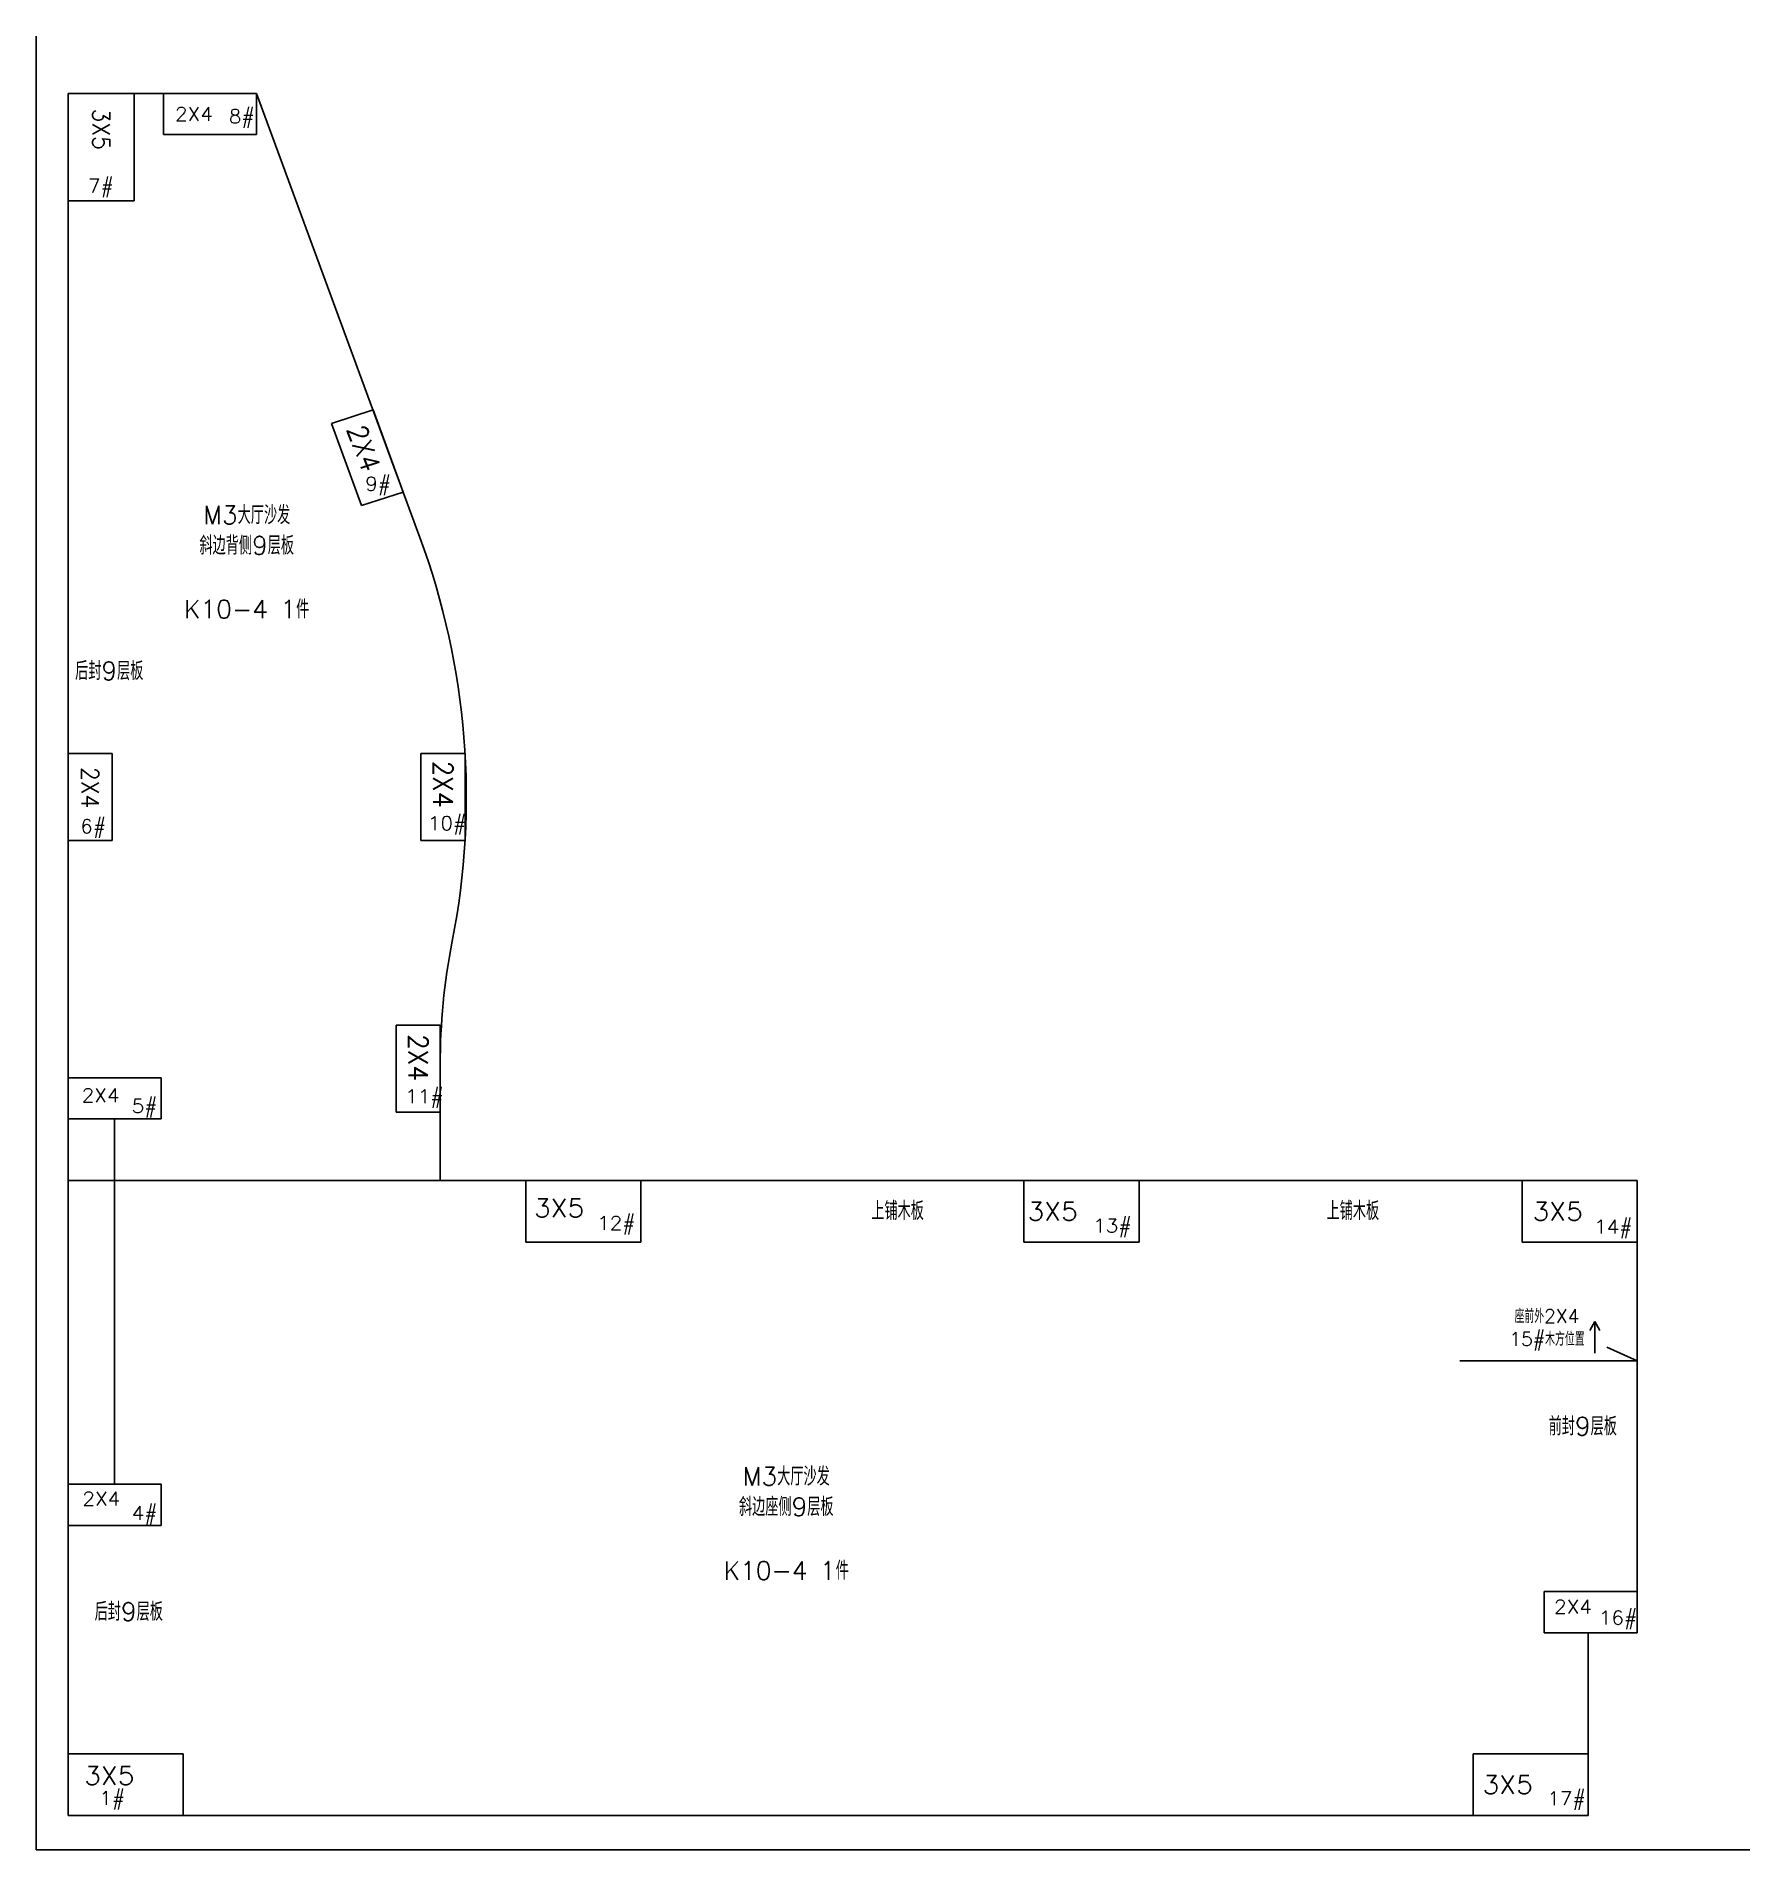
# Model space of a CAD drawing. Header units: millimetres. Extents: x 1725838 to 1745173, y -304752 to -289676.
# Drawn here: x 1743529 to 1744279, y -291406 to -290612 of the extents above; entities that cross this region are included whole.
import ezdxf

# ---------------------------------------------------------------- set-up
doc = ezdxf.new("R2010")
doc.units = ezdxf.units.MM
doc.styles.get("Standard").update_dxf_attribs({"font": 'simplex.shx', "bigfont": 'gbcbig.shx'})

msp = doc.modelspace()

# ---------------------------------------------------------------- texts
at = {"color": 1, "width": 1.071724}
for s, height, p in [('2X4', 6, (1743589.69, -290649.37)), ('8#', 6, (1743613.27, -290650.4)), ('7#', 6, (1743551.58, -290680.85)), ('9#', 6, (1743672.97, -290811.32)), ('10#', 6, (1743700.41, -290959.91)), ('6#', 6, (1743548.21, -290961.25)), ('11#', 6, (1743690.49, -291079.55)), ('2X4', 6, (1743548.83, -291079.03)), ('5#', 6, (1743570.74, -291083.7)), ('3X5', 8, (1743746.88, -291129.38)), ('12#', 6, (1743774.51, -291134.94)), ('3X5', 8, (1743962.95, -291130.87)), ('3X5', 8, (1744184.1, -291130.87)), ('13#', 6, (1743991.7, -291136.15)), ('14#', 6, (1744211.02, -291136.63)), ('2X4', 6, (1743549.17, -291255.68)), ('4#', 6, (1743570.74, -291261.93)), ('2X4', 6, (1744193.51, -291302.98)), ('16#', 6, (1744213.1, -291307.78)), ('3X5', 8, (1743549.93, -291377.9)), ('3X5', 8, (1744162.2, -291381.87)), ('1#', 6, (1743556.58, -291386.77)), ('17#', 6, (1744190.53, -291386.91))]:
    msp.add_text(s, height=height, dxfattribs=at).set_placement(p)
at = {"color": 1, "width": 0.933076}
for s, height, p in [('3X5', 7.502, (1743553.61, -290644.06)), ('2X4', 7.502, (1743548.78, -290932.32)), ('2X4', 8.574, (1743702.76, -290929.53)), ('2X4', 8.574, (1743691.86, -291049.25))]:
    msp.add_text(s, height=height, rotation=270, dxfattribs=at).set_placement(p)
at = {"color": 1, "oblique": 2.43771, "width": 0.947687}
msp.add_text('2X4', height=8.507, rotation=290.19534, dxfattribs=at).set_placement((1743664.73, -290784.29))
at = {"color": 1, "attachment_point": 5}
for s, insert, char_height in [('\\A1;M3大厅沙发\\P斜边背侧9层板', (1743621.11, -290828.68), 8), ('\\A1;K10-4 1件', (1743621.11, -290863.21), 8), ('\\A1;后封9层板', (1743560.91, -290890.27), 8), ('\\A1;上铺木板', (1743906.06, -291126.65), 8), ('\\A1;上铺木板', (1744105.4, -291126.65), 8), ('\\A1;座前外2X4\\P15#木方位置', (1744190.37, -291178.72), 6), ('\\A1;前封9层板', (1744206.07, -291221), 8), ('\\A1;M3大厅沙发\\P斜边座侧9层板', (1743857.33, -291249.6), 8), ('\\A1;K10-4 1件', (1743857.33, -291284.13), 8), ('\\A1;后封9层板', (1743569.46, -291302.16), 8)]:
    msp.add_mtext(s, dxfattribs=dict(at, insert=insert, char_height=char_height))

# ---------------------------------------------------------------- linework, layer by layer
at = {"color": 7, "lineweight": -3}
for p, q in [((1743528.96, -290612.37), (1743528.96, -291406.37)), ((1743542.89, -290637.37), (1743542.89, -291391.37)), ((1743542.89, -290637.37), (1743625.41, -290637.37)), ((1743705.79, -291062.81), (1743705.79, -291113.37)), ((1743542.89, -291113.37), (1744229.86, -291113.37)), ((1744229.86, -291113.37), (1744229.86, -291311.37)), ((1744208.43, -291311.37), (1744229.86, -291311.37)), ((1744208.43, -291311.37), (1744208.43, -291391.37)), ((1743542.89, -291391.37), (1744208.43, -291391.37)), ((1743528.96, -291406.37), (1744279.16, -291406.37))]:
    msp.add_line(p, q, dxfattribs=at)
at = {"color": 1}
for p, q in [((1743571.83, -290684.37), (1743571.83, -290637.37)), ((1743584.69, -290637.37), (1743584.69, -290655.37)), ((1743625.41, -290655.37), (1743625.41, -290637.37)), ((1743584.69, -290655.37), (1743625.41, -290655.37)), ((1743542.89, -290684.37), (1743571.83, -290684.37)), ((1743676.4, -290775.99), (1743658.16, -290781.84)), ((1743689.62, -290811.94), (1743676.4, -290775.99)), ((1743658.16, -290781.84), (1743671.38, -290817.78)), ((1743671.38, -290817.78), (1743689.62, -290811.94)), ((1743562.18, -290926.42), (1743542.89, -290926.42)), ((1743562.18, -290964.42), (1743562.18, -290926.42)), ((1743716.69, -290926.42), (1743697.4, -290926.42)), ((1743697.4, -290926.42), (1743697.4, -290964.42)), ((1743716.69, -290964.42), (1743716.69, -290926.42)), ((1743542.89, -290964.42), (1743562.18, -290964.42)), ((1743697.4, -290964.42), (1743716.69, -290964.42)), ((1743705.79, -291045.37), (1743686.5, -291045.37)), ((1743686.5, -291045.37), (1743686.5, -291083.37)), ((1743705.79, -291083.37), (1743705.79, -291045.37)), ((1743583.61, -291068.37), (1743542.89, -291068.37)), ((1743583.61, -291086.37), (1743583.61, -291068.37)), ((1743542.89, -291086.37), (1743563.25, -291086.37)), ((1743563.25, -291086.37), (1743563.25, -291246.37)), ((1743563.25, -291086.37), (1743583.61, -291086.37)), ((1743686.5, -291083.37), (1743705.79, -291083.37)), ((1743743.3, -291113.37), (1743743.3, -291140.37)), ((1743793.67, -291140.37), (1743793.67, -291113.37)), ((1743961.4, -291113.37), (1743961.4, -291140.37)), ((1744011.77, -291140.37), (1744011.77, -291113.37)), ((1744179.49, -291113.37), (1744179.49, -291140.37)), ((1743743.3, -291140.37), (1743793.67, -291140.37)), ((1743961.4, -291140.37), (1744011.77, -291140.37)), ((1744179.49, -291140.37), (1744229.86, -291140.37)), ((1744211.3, -291175.03), (1744209.1, -291179.03)), ((1744211.3, -291188.97), (1744211.3, -291175.03)), ((1744211.3, -291175.03), (1744213.5, -291179.03)), ((1744229.86, -291192.37), (1744216.63, -291186.27)), ((1744229.86, -291192.37), (1744152.19, -291192.37)), ((1743542.89, -291246.37), (1743563.25, -291246.37)), ((1743583.61, -291246.37), (1743563.25, -291246.37)), ((1743583.61, -291264.37), (1743583.61, -291246.37)), ((1743542.89, -291264.37), (1743583.61, -291264.37)), ((1744189.14, -291293.37), (1744189.14, -291311.37)), ((1744229.86, -291293.37), (1744189.14, -291293.37)), ((1744189.14, -291311.37), (1744208.43, -291311.37)), ((1743542.89, -291364.37), (1743593.26, -291364.37)), ((1743593.26, -291364.37), (1743593.26, -291391.37)), ((1744158.06, -291364.37), (1744158.06, -291391.37)), ((1744208.43, -291364.37), (1744158.06, -291364.37))]:
    msp.add_line(p, q, dxfattribs=at)
msp.add_line((1743625.41, -290637.37), (1743696.93, -290831.8))
at = {"lineweight": -3}
for centre, major_axis, start_param, end_param in [((1743342.14, -290945.42), (-375.1, 0), 2.959999, 3.472214), ((1744027.31, -291062.81), (-321.52, 0), -0.181593, 0)]:
    msp.add_ellipse(centre, major_axis=major_axis, ratio=0.933076, start_param=start_param, end_param=end_param, dxfattribs=at)

msp.set_redraw_order([(e.dxf.handle, doc.entitydb.next_handle()) for e in msp.query("TEXT MTEXT ATTDEF DIMENSION ARC_DIMENSION")])  # texts and dimensions are drawn at this point

doc.saveas('drawing.dxf')
